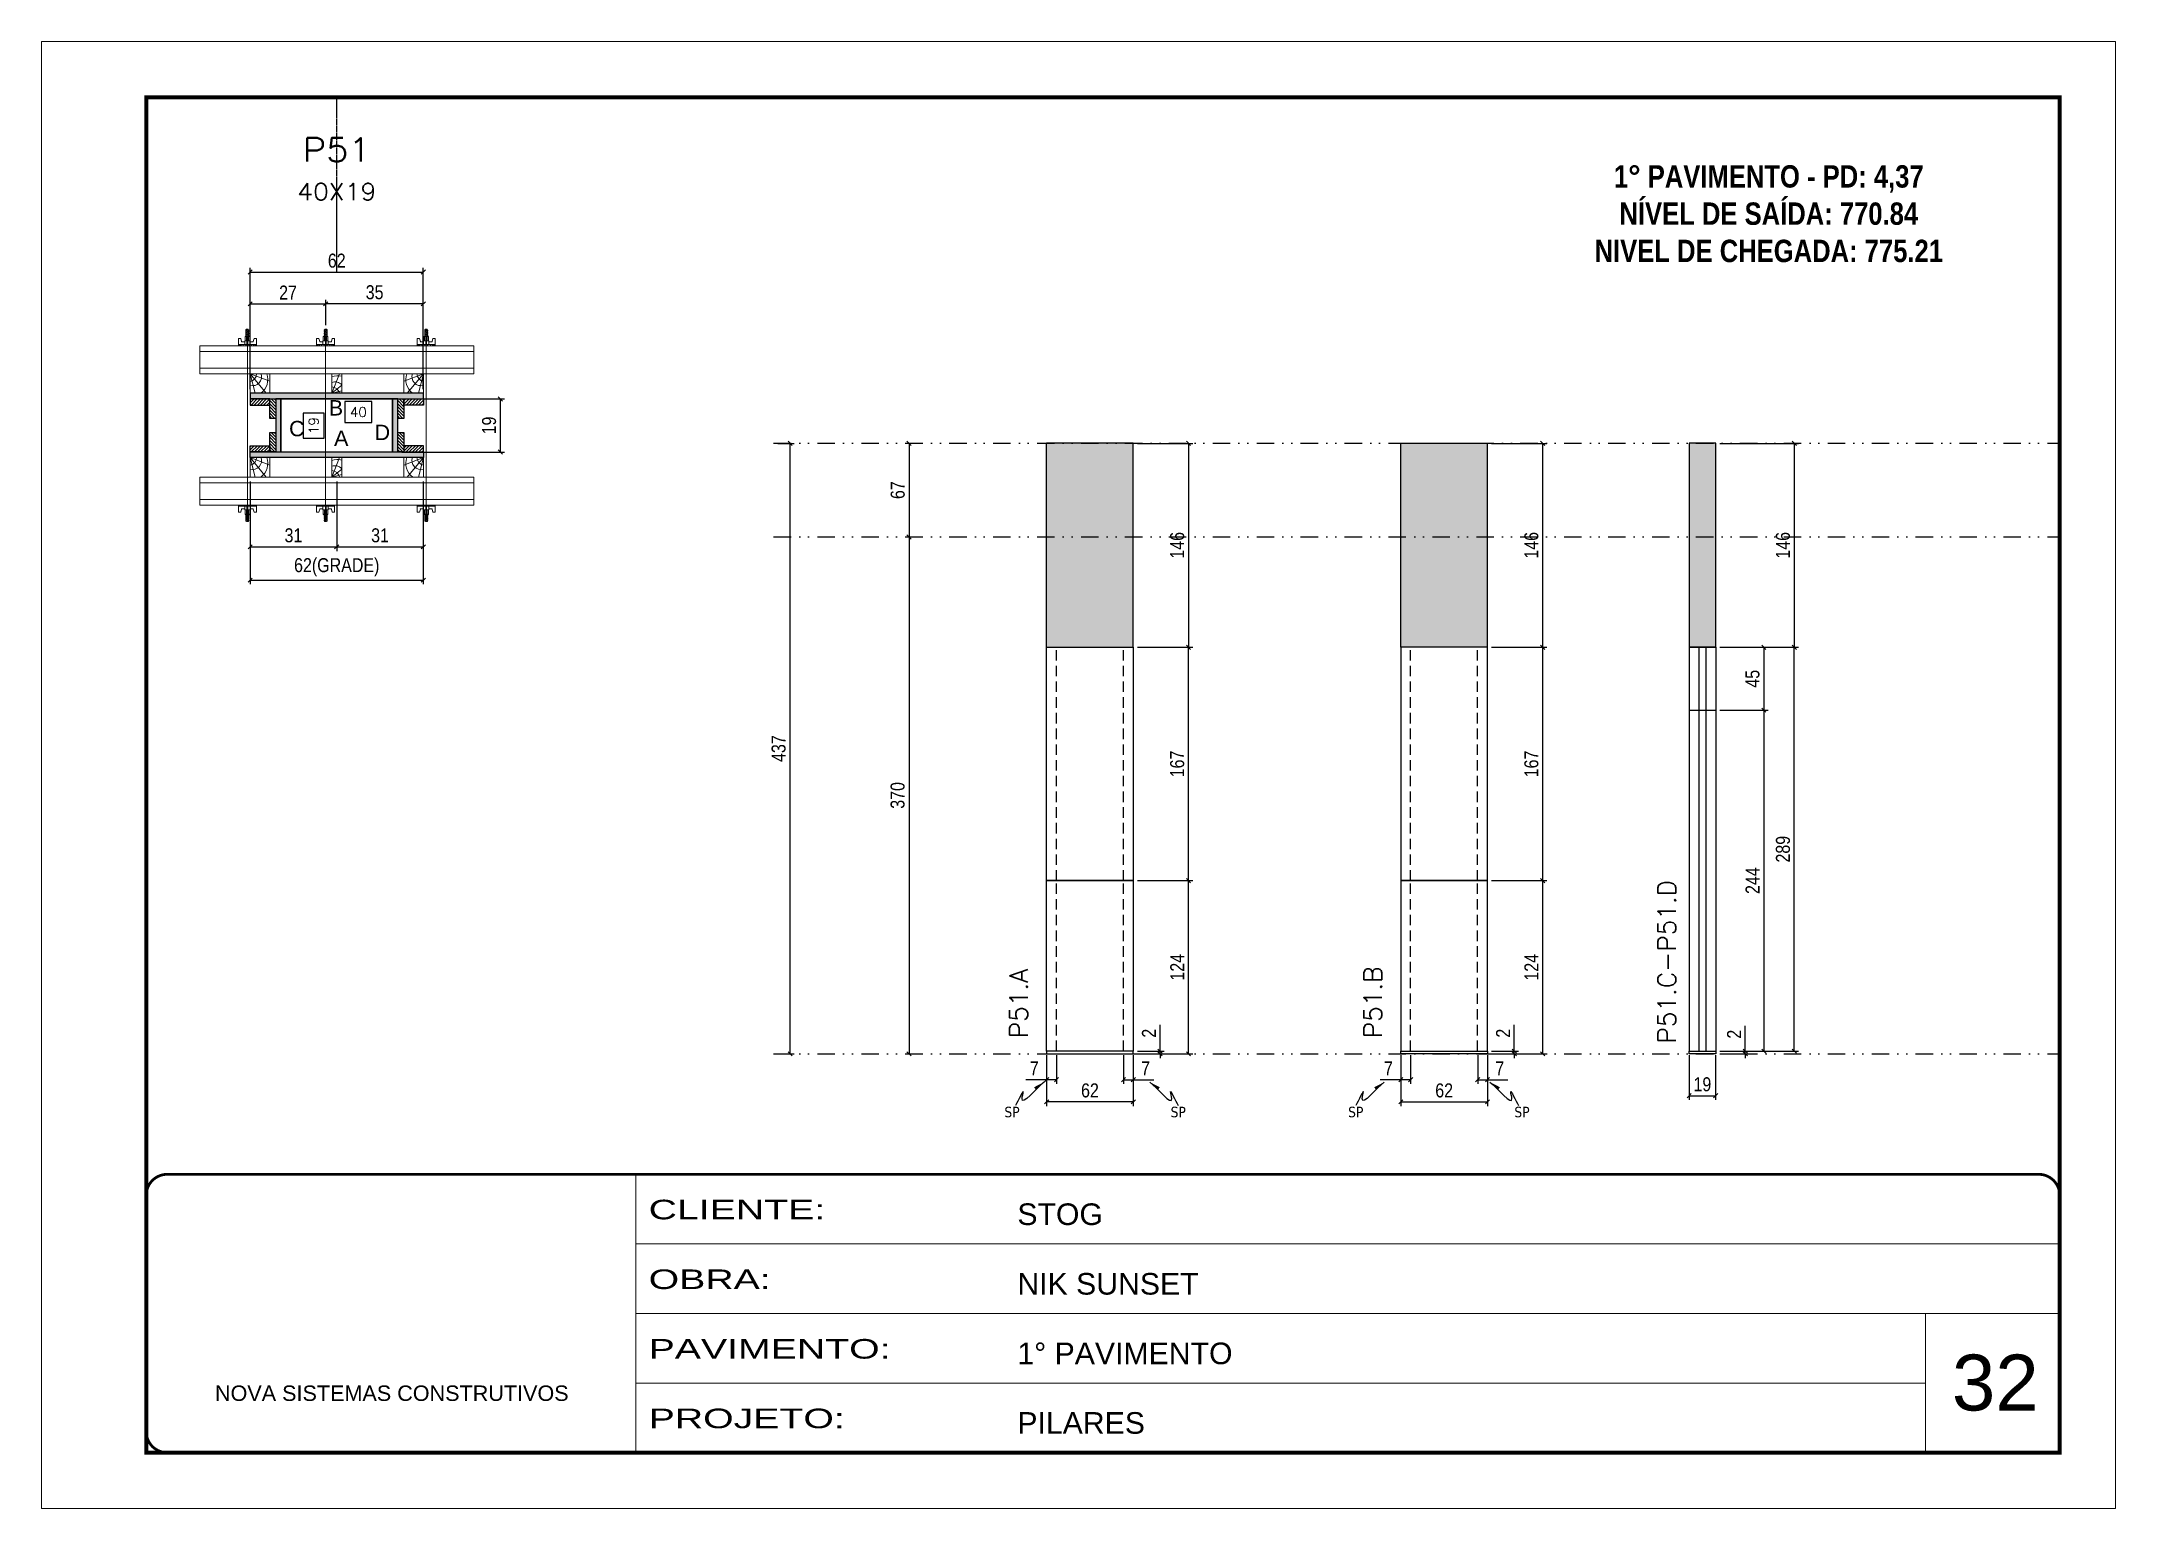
# Model space of a CAD drawing. Header units: millimetres. Extents: x 787 to 8287, y -592 to 17063.
# Drawn here: x 6221 to 7706, y 2854 to 3904 of the extents above; entities that cross this region are included whole.
import ezdxf
from ezdxf.enums import TextEntityAlignment as Align

# ---------------------------------------------------------------- set-up
doc = ezdxf.new("R2010")
doc.units = ezdxf.units.MM
for name, pattern in [('CONTINUO', [0]), ('DASHED', [0.75, 0.5, -0.25]), ('DIVIDE2', [0.625, 0.25, -0.125, 0, -0.125, 0, -0.125]), ('HIDDEN', [0.375, 0.25, -0.125])]:
    doc.linetypes.add(name, pattern=pattern)
for name, color, linetype, lineweight in [('CARIMBO', 255, 'Continuous', 9), ('Folhas', 255, 'Continuous', 9), ('Hachura', 251, 'Continuous', 9), ('Madeira', 126, 'Continuous', 18), ('Perfil Metálico', 224, 'Continuous', 18), ('SARRAFO DE PRESSAO', 251, 'DASHED', 9), ('Texto Seção', 7, 'Continuous', 15)]:
    doc.layers.add(name, color=color, linetype=linetype, lineweight=lineweight)
for name, color, linetype in [('CHAPA', 1, 'Continuous'), ('COTA', 241, 'Continuous'), ('Cota Seção (2x)', 241, 'Continuous'), ('MEIO_PONT', 93, 'Continuous'), ('NOMENCLATURA', 7, 'Continuous'), ('Nível', 160, 'Continuous'), ('Painéis', 200, 'Continuous'), ('SARR_2.2x7', 40, 'Continuous'), ('SARRAFO', 251, 'Continuous'), ('Sarrafo de Pressão', 42, 'HIDDEN'), ('texto', 7, 'Continuous'), ('Texto de Titulo', 7, 'Continuous'), ('Texto Qtd Sarr', 242, 'Continuous'), ('TEXTO_GERAL', 7, 'Continuous')]:
    doc.layers.add(name, color=color, linetype=linetype)
doc.styles.add('ARIAL', font='arial.ttf')
doc.styles.add('COTA TECNICA', font='techl___.ttf', dxfattribs={"height": 10})
doc.styles.add('COTA TECNICA 2X', font='techl___.ttf', dxfattribs={"height": 10})
doc.styles.add('COTA TECNICA-50', font='techl___.ttf', dxfattribs={"height": 10})
doc.styles.add('REGUA-120', font='ROMANS.shx', dxfattribs={"height": 15})
doc.styles.add('ROMANC', font='techb___.ttf', dxfattribs={"height": 2.5})
doc.styles.add('ROMANS', font='romans.shx')
doc.styles.get("Standard").update_dxf_attribs({"font": 'arial.ttf'})
doc.styles.add('Tecnologia', font='')
doc.styles.get('Tecnologia').set_extended_font_data('Forgotten Futurist')
doc.dimstyles.new('COTA PAINEL-50', dxfattribs={"dimtxt": 10, "dimasz": 3, "dimexe": 3, "dimexo": 3, "dimgap": 3, "dimtad": 1, "dimdec": 1, "dimzin": 12, "dimdsep": 46, "dimtxsty": 'COTA TECNICA-50', "dimblk1": 'OBLIQUE', "dimblk2": 'OBLIQUE', "dimsah": 1, "dimcen": 0.9, "dimclrd": 4, "dimclre": 4, "dimclrt": 240, "dimadec": 1, "dimazin": 3, "dimtfac": 1, "dimtdec": 1, "dimtmove": 0, "dimatfit": 3, "dimfxl": 0, "dimtolj": 1, "dimtzin": 12, "dimarcsym": 0})
doc.dimstyles.new('PAINEL', dxfattribs={"dimtxt": 10, "dimasz": 3, "dimexe": 3, "dimexo": 3, "dimgap": 3, "dimtad": 1, "dimdec": 1, "dimzin": 12, "dimdsep": 46, "dimtxsty": 'COTA TECNICA', "dimblk1": 'OBLIQUE', "dimblk2": 'OBLIQUE', "dimsah": 1, "dimcen": 0.9, "dimclrd": 4, "dimclre": 4, "dimclrt": 240, "dimadec": 1, "dimazin": 3, "dimtfac": 1, "dimtdec": 1, "dimtmove": 0, "dimatfit": 3, "dimfxl": 0, "dimtolj": 1, "dimtzin": 12, "dimarcsym": 0})
doc.dimstyles.new('SECAO PILAR', dxfattribs={"dimtxt": 10, "dimasz": 3, "dimexe": 3, "dimexo": 3, "dimgap": 3, "dimtad": 1, "dimdec": 1, "dimlfac": 0.5, "dimzin": 12, "dimdsep": 46, "dimtxsty": 'COTA TECNICA 2X', "dimblk1": 'OBLIQUE', "dimblk2": 'OBLIQUE', "dimsah": 1, "dimcen": 0.9, "dimclrd": 256, "dimclre": 256, "dimclrt": 256, "dimadec": 1, "dimazin": 3, "dimtfac": 1, "dimtdec": 1, "dimtmove": 0, "dimatfit": 3, "dimfxl": 0, "dimtolj": 1, "dimtzin": 12, "dimarcsym": 0})
doc.dimstyles.new('SECÇÃO 2', dxfattribs={"dimtxt": 7, "dimasz": 6, "dimexe": 0.18, "dimexo": 2, "dimgap": -4, "dimtad": 3, "dimdec": 1, "dimlfac": 0.5, "dimzin": 12, "dimdsep": 46, "dimtxsty": 'ROMANS', "dimblk": 'ARCHTICK', "dimcen": 0.09, "dimse1": 1, "dimse2": 1, "dimsd1": 1, "dimsd2": 1, "dimclrd": 180, "dimclre": 5, "dimclrt": 1, "dimadec": 0, "dimazin": 3, "dimtfac": 1, "dimtdec": 1, "dimtofl": 0, "dimtmove": 0, "dimatfit": 3, "dimldrblk": 'ARCHTICK', "dimfxl": 0, "dimtolj": 1, "dimtzin": 0, "dimarcsym": 0})
doc.dimstyles.get("Standard").update_dxf_attribs({"dimtxt": 0.18, "dimasz": 0.18, "dimexe": 0.18, "dimexo": 0.0625, "dimgap": 0.09, "dimtad": 0, "dimtih": 1, "dimtoh": 1, "dimdec": 4, "dimzin": 0, "dimdsep": 46, "dimtxsty": 'Standard', "dimcen": 0.09, "dimadec": 0, "dimazin": 0, "dimtfac": 1, "dimtdec": 4, "dimtofl": 0, "dimtmove": 0, "dimatfit": 3, "dimfxl": 0, "dimtolj": 1, "dimtzin": 0, "dimarcsym": 0})
pattern_1 = [(225, (-3008.5116, -19281.066), (1.12253202, -1.12253202), [])]
pattern_2 = [(225, (-2753.5116, -19281.066), (1.12253202, -1.12253202), [])]

msp = doc.modelspace()

# ---------------------------------------------------------------- texts
at = {"layer": 'CARIMBO', "style": 'ARIAL'}
msp.add_text('32', height=40, dxfattribs=at).set_placement((7588.86, 2924.26))
at = {"layer": 'NOMENCLATURA', "color": 2, "insert": (7457.74, 3842.25), "char_height": 16, "attachment_point": 2, "style": 'ROMANC'}
msp.add_mtext_dynamic_manual_height_columns('\\P1° PAVIMENTO - PD: 4,37\\PNÍVEL DE SAÍDA: 770.84\\PNIVEL DE CHEGADA: 775.21', width=328.3607, gutter_width=1, heights=[0], dxfattribs=at)
at = {"layer": 'texto', "color": 0, "char_height": 7.5, "attachment_point": 5}
for insert in [(6915.89, 3137.85), (7034.91, 3137.85), (7162.01, 3137.85), (7281.03, 3137.85)]:
    msp.add_mtext('{\\fTahoma|b0|i0|c0|p34;\\C4;SP}', dxfattribs=dict(at, insert=insert))
at = {"layer": 'Texto Seção', "char_height": 13, "width": 285.3299, "attachment_point": 7, "rotation": 90, "style": 'REGUA-120'}
for s, insert in [('\\pt52;P51.C-P51.D', (7391.27, 3186.94)), ('P51.A', (6927.19, 3190.78)), ('P51.B', (7180.78, 3190.78))]:
    msp.add_mtext(s, dxfattribs=dict(at, insert=insert))
at = {"layer": 'TEXTO_GERAL', "style": 'ARIAL'}
for s, p in [('B', (6431.82, 3641.92)), ('C', (6403.79, 3627.07)), ('A', (6435.62, 3620.17)), ('D', (6465.07, 3624.32))]:
    msp.add_text(s, height=11, dxfattribs=at).set_placement(p, align=Align.MIDDLE_CENTER)

# ---------------------------------------------------------------- blocks, each defined once
blk = doc.blocks.new('9999999999')
at = {"color": 30, "linetype": 'CONTINUO'}
for p, q in [((98564.6, 34230.2), (98564.6, 34429.4)), ((98564.6, 34379.6), (99584, 34379.6)), ((98564.6, 34329.8), (99488, 34329.8)), ((99584, 34329.8), (99488, 34329.8)), ((99488, 34329.8), (99488, 34230.2)), ((98564.6, 34280), (99488, 34280))]:
    blk.add_line(p, q, dxfattribs=at)
at = {"color": 30, "linetype": 'CONTINUO', "const_width": 2}
blk.add_lwpolyline([(99584, 34230.2), (99584, 34414.4, 0.414214), (99569, 34429.4), (98229, 34429.4, 0.414214), (98214, 34414.4), (98214, 34245.2, 0.414214), (98229, 34230.2), (99584, 34230.2)], format="xyb", dxfattribs=at)
at = {"layer": 'Folhas'}
blk.add_lwpolyline([(98139, 34190.2), (99624, 34190.2), (99624, 35240.2), (98139, 35240.2)], close=True, dxfattribs=at)
at = {"layer": 'Folhas', "color": 30, "const_width": 3}
blk.add_lwpolyline([(98214, 34230.2), (99584, 34230.2), (99584, 35200.2), (98214, 35200.2)], close=True, dxfattribs=at)
at = {"color": 7, "linetype": 'Continuous', "ltscale": 5, "style": 'ARIAL'}
for s, height, p in [('STOG', 15.48, (98837.7, 34393.1)), ('NIK SUNSET', 15.48, (98837.7, 34343.3)), ('1° PAVIMENTO', 15.483, (98837.7, 34293.5)), ('NOVA SISTEMAS CONSTRUTIVOS', 11.059, (98263.2, 34267.2)), ('PILARES', 15.48, (98837.7, 34243.7))]:
    blk.add_text(s, height=height, dxfattribs=at).set_placement(p)
at = {"layer": 'Folhas', "color": 7, "style": 'Tecnologia', "width": 1.5}
for s, p in [('CLIENTE:', (98573.7, 34397.2)), ('OBRA:', (98573.7, 34347.3)), ('PAVIMENTO:', (98573.7, 34297.5)), ('PROJETO:', (98573.7, 34247.7))]:
    blk.add_text(s, height=14, dxfattribs=at).set_placement(p)
blk = doc.blocks.new('*D1456')
at = {"layer": 'Cota Seção (2x)', "color": 180, "lineweight": -2}
for p, q in [((6457.6, 3646.4), (6438.2, 3646.4)), ((6438.2, 3646.4), (6438.2, 3631.4)), ((6457.6, 3631.4), (6457.6, 3646.4)), ((6438.2, 3631.4), (6457.6, 3631.4))]:
    blk.add_line(p, q, dxfattribs=at)
at = {"layer": 'Defpoints', "color": 0}
for p in [(6472.4, 3627.4), (6392.4, 3610.3), (6472.4, 3610.3)]:
    blk.add_point(p, dxfattribs=at)
at = {"layer": 'Cota Seção (2x)', "color": 1, "insert": (6447.9, 3638.9), "char_height": 7, "attachment_point": 5, "style": 'ROMANS'}
blk.add_mtext('\\A1;40', dxfattribs=at)
blk = doc.blocks.new('_ArchTick')
at = {"color": 0, "linetype": 'ByBlock', "const_width": 0.15}
blk.add_lwpolyline([(-0.5, -0.5), (0.5, 0.5)], dxfattribs=at)
blk = doc.blocks.new('_Oblique')
at = {"color": 0, "linetype": 'ByBlock', "lineweight": -2}
blk.add_line((-0.5, -0.5), (0.5, 0.5), dxfattribs=at)
blk = doc.blocks.new('*D1457')
at = {"layer": 'Cota Seção (2x)', "lineweight": -2}
for p, q in [((6370.4, 3655.3), (6370.4, 3742.1)), ((6370.4, 3739.1), (6494.4, 3739.1)), ((6494.4, 3655.3), (6494.4, 3742.1))]:
    blk.add_line(p, q, dxfattribs=at)
at = {"layer": 'Defpoints', "color": 0}
for p in [(6494.4, 3739.1), (6370.4, 3652.3), (6494.4, 3652.3)]:
    blk.add_point(p, dxfattribs=at)
at = {"layer": 'Cota Seção (2x)', "lineweight": -2, "xscale": 3, "yscale": 3, "zscale": 3, "rotation": 180}
blk.add_blockref('_Oblique', (6370.4, 3739.1), dxfattribs=at)
at = {"layer": 'Cota Seção (2x)', "lineweight": -2, "xscale": 3, "yscale": 3, "zscale": 3}
blk.add_blockref('_Oblique', (6494.4, 3739.1), dxfattribs=at)
at = {"layer": 'Cota Seção (2x)', "insert": (6432.4, 3747.2), "char_height": 10, "attachment_point": 5, "style": 'COTA TECNICA 2X'}
blk.add_mtext('\\A1;62', dxfattribs=at)
blk = doc.blocks.new('*D1458')
at = {"layer": 'Cota Seção (2x)', "lineweight": -2}
for p, q in [((6370.4, 3689.3), (6370.4, 3719.3)), ((6370.4, 3716.3), (6424.5, 3716.3)), ((6424.5, 3701.1), (6424.5, 3719.3))]:
    blk.add_line(p, q, dxfattribs=at)
at = {"layer": 'Defpoints', "color": 0}
for p in [(6424.5, 3716.3), (6424.5, 3698.1), (6370.4, 3686.3)]:
    blk.add_point(p, dxfattribs=at)
at = {"layer": 'Cota Seção (2x)', "lineweight": -2, "xscale": 3, "yscale": 3, "zscale": 3, "rotation": 180}
blk.add_blockref('_Oblique', (6370.4, 3716.3), dxfattribs=at)
at = {"layer": 'Cota Seção (2x)', "lineweight": -2, "xscale": 3, "yscale": 3, "zscale": 3}
blk.add_blockref('_Oblique', (6424.5, 3716.3), dxfattribs=at)
at = {"layer": 'Cota Seção (2x)', "insert": (6397.5, 3724.4), "char_height": 10, "attachment_point": 5, "style": 'COTA TECNICA 2X'}
blk.add_mtext('\\A1;27', dxfattribs=at)
blk = doc.blocks.new('*D1459')
at = {"layer": 'Cota Seção (2x)', "lineweight": -2}
for p, q in [((6424.5, 3701.1), (6424.5, 3719.3)), ((6494.4, 3716.3), (6424.5, 3716.3)), ((6494.4, 3689.3), (6494.4, 3719.3))]:
    blk.add_line(p, q, dxfattribs=at)
at = {"layer": 'Defpoints', "color": 0}
for p in [(6424.5, 3716.3), (6424.5, 3698.1), (6494.4, 3686.3)]:
    blk.add_point(p, dxfattribs=at)
at = {"layer": 'Cota Seção (2x)', "lineweight": -2, "xscale": 3, "yscale": 3, "zscale": 3, "rotation": 180}
blk.add_blockref('_Oblique', (6424.5, 3716.3), dxfattribs=at)
at = {"layer": 'Cota Seção (2x)', "lineweight": -2, "xscale": 3, "yscale": 3, "zscale": 3}
blk.add_blockref('_Oblique', (6494.4, 3716.3), dxfattribs=at)
at = {"layer": 'Cota Seção (2x)', "insert": (6459.5, 3724.6), "char_height": 10, "attachment_point": 5, "style": 'COTA TECNICA 2X'}
blk.add_mtext('\\A1;35', dxfattribs=at)
blk = doc.blocks.new('*D1460')
at = {"layer": 'Cota Seção (2x)', "color": 180, "lineweight": -2}
for p, q in [((6423.4, 3638.2), (6408.4, 3638.2)), ((6408.4, 3638.2), (6408.4, 3620.2)), ((6423.4, 3620.2), (6423.4, 3638.2)), ((6408.4, 3620.2), (6423.4, 3620.2))]:
    blk.add_line(p, q, dxfattribs=at)
at = {"layer": 'Defpoints', "color": 0}
for p in [(6392.4, 3648.3), (6427.4, 3648.3), (6392.4, 3610.3)]:
    blk.add_point(p, dxfattribs=at)
at = {"layer": 'Cota Seção (2x)', "color": 1, "insert": (6415.9, 3629.2), "char_height": 7, "attachment_point": 5, "rotation": 90, "style": 'ROMANS'}
blk.add_mtext('\\A1;19', dxfattribs=at)
blk = doc.blocks.new('titulo1')
at = {"layer": 'Defpoints', "color": 252, "linetype": 'HIDDEN', "ltscale": 2}
blk.add_line((0, 0), (0, 125), dxfattribs=at)
at = {"layer": 'Defpoints', "style": 'ROMANS', "oblique": 15}
blk.add_attdef('FOLHA', text='', height=10, dxfattribs=at).set_placement((0, 15.6), align=Align.MIDDLE_CENTER)
at = {"layer": 'Texto Qtd Sarr', "color": 3, "style": 'ROMANS', "oblique": 15}
for tag, height, p in [('TITULO', 17, (0, 71.4)), ('SEÇÃO', 12, (0, 41.5))]:
    blk.add_attdef(tag, text='', height=height, dxfattribs=at).set_placement(p, align=Align.MIDDLE_CENTER)
blk = doc.blocks.new('PONTALETE')
at = {"layer": 'Madeira'}
for q in [(2.71, 7), (7, 5.76), (7, 1.74)]:
    blk.add_line((0, 0), q, dxfattribs=at)
blk.add_lwpolyline([(0, 0), (7, 0), (7, 7), (0, 7)], close=True, dxfattribs=at)
for centre, radius, start, end in [((2.04, 0.06), 6.23, 37.28179, 109.09128), ((1.09, 0.9), 3.19, 343.60304, 109.98471), ((-0.21, -0.78), 3.09, 14.63219, 86.0383)]:
    blk.add_arc(centre, radius, start, end, dxfattribs=at)
blk = doc.blocks.new('*D1461')
at = {"layer": 'Cota Seção (2x)', "lineweight": -2}
for p, q in [((6370.4, 3589.3), (6370.4, 3515.6)), ((6494.4, 3589.3), (6494.4, 3515.6)), ((6370.4, 3518.6), (6494.4, 3518.6))]:
    blk.add_line(p, q, dxfattribs=at)
at = {"layer": 'Defpoints', "color": 0}
for p in [(6370.4, 3592.3), (6494.4, 3592.3), (6494.4, 3518.6)]:
    blk.add_point(p, dxfattribs=at)
at = {"layer": 'Cota Seção (2x)', "lineweight": -2, "xscale": 3, "yscale": 3, "zscale": 3, "rotation": 180}
blk.add_blockref('_Oblique', (6370.4, 3518.6), dxfattribs=at)
at = {"layer": 'Cota Seção (2x)', "lineweight": -2, "xscale": 3, "yscale": 3, "zscale": 3}
blk.add_blockref('_Oblique', (6494.4, 3518.6), dxfattribs=at)
at = {"layer": 'Cota Seção (2x)', "insert": (6432.4, 3527.8), "char_height": 10, "attachment_point": 5, "style": 'COTA TECNICA 2X'}
blk.add_mtext('\\A1;62(GRADE)', dxfattribs=at)
blk = doc.blocks.new('*D1462')
at = {"layer": 'Cota Seção (2x)', "lineweight": -2}
for p, q in [((6432.4, 3589.3), (6432.4, 3539.4)), ((6494.4, 3589.3), (6494.4, 3539.4)), ((6432.4, 3542.4), (6494.4, 3542.4))]:
    blk.add_line(p, q, dxfattribs=at)
at = {"layer": 'Defpoints', "color": 0}
for p in [(6432.4, 3592.3), (6494.4, 3592.3), (6494.4, 3542.4)]:
    blk.add_point(p, dxfattribs=at)
at = {"layer": 'Cota Seção (2x)', "lineweight": -2, "xscale": 3, "yscale": 3, "zscale": 3, "rotation": 180}
blk.add_blockref('_Oblique', (6432.4, 3542.4), dxfattribs=at)
at = {"layer": 'Cota Seção (2x)', "lineweight": -2, "xscale": 3, "yscale": 3, "zscale": 3}
blk.add_blockref('_Oblique', (6494.4, 3542.4), dxfattribs=at)
at = {"layer": 'Cota Seção (2x)', "insert": (6463.4, 3550.6), "char_height": 10, "attachment_point": 5, "style": 'COTA TECNICA 2X'}
blk.add_mtext('\\A1;31', dxfattribs=at)
blk = doc.blocks.new('MEIO PONTALETE')
at = {"layer": 'Madeira'}
for q in [(2.71, 7), (3.5, 2.88), (3.5, 0.87)]:
    blk.add_line((0, 0), q, dxfattribs=at)
blk.add_lwpolyline([(0, 0), (3.5, 0), (3.5, 7), (0, 7)], close=True, dxfattribs=at)
for centre, radius, start, end in [((2.04, 0.06), 6.23, 76.44987, 109.09128), ((1.09, 0.9), 3.19, 40.90626, 109.98471), ((-0.21, -0.78), 3.09, 14.63219, 86.0383)]:
    blk.add_arc(centre, radius, start, end, dxfattribs=at)
blk = doc.blocks.new('C')
at = {"layer": 'Hachura', "color": 0}
for p, q in [((0, 3.22), (0, -3.22)), ((0.45, 3.22), (0, 3.22)), ((0.46, 3.16), (0, 3.16)), ((0.46, 3.05), (0, 3.05)), ((0.46, 2.88), (0, 2.88)), ((0, 2.75), (0, -1.16)), ((0.46, 2.65), (0, 2.65)), ((0.46, 2.23), (0, 2.23)), ((0.46, 1.51), (0, 1.51)), ((0.39, 0.49), (0.17, 0.49)), ((0.45, -3.23), (0.45, 3.22)), ((0.45, 3.22), (2.58, 3.22)), ((1.74, 0.97), (0.45, 0.97)), ((1.45, 0.1), (0.45, 0.1)), ((1.35, 1.94), (1.35, 0.96)), ((2.58, 2.39), (1.47, 2.09)), ((1.74, -0.97), (1.74, 0.97)), ((1.74, 0.97), (1.74, 0.84)), ((1.74, 0.97), (1.74, 0.84)), ((1.74, 0.84), (3.35, 0.84)), ((3.35, 0.45), (1.74, 0.45)), ((2.58, 3.22), (2.58, 2.39)), ((3.32, 0.84), (3.32, -0.84)), ((3.35, 0.84), (3.35, -0.84)), ((3.68, 0.45), (3.35, 0.45)), ((3.84, -0.52), (3.35, 0.45)), ((3.35, 0.06), (3.67, -0.57)), ((3.68, 0.45), (4.16, -0.52)), ((3.72, 0.5), (4.25, -0.57)), ((4.37, -0.55), (3.83, 0.53)), ((4.15, 0.45), (3.93, 0.45)), ((4.42, -0.52), (3.93, 0.45)), ((4.15, 0.45), (4.26, 0.45)), ((4.26, 0.45), (4.74, -0.52)), ((4.3, 0.5), (4.83, -0.57)), ((4.95, -0.55), (4.41, 0.53)), ((4.51, 0.45), (4.84, 0.45)), ((5, -0.52), (4.51, 0.45)), ((4.84, 0.45), (5.32, -0.52)), ((4.88, 0.5), (5.41, -0.57)), ((5.53, -0.55), (4.99, 0.53)), ((5.58, -0.52), (5.09, 0.45)), ((5.42, 0.45), (5.09, 0.45)), ((5.58, -0.52), (5.09, 0.45)), ((5.42, 0.45), (5.74, -0.19)), ((5.46, 0.5), (5.74, -0.07)), ((5.74, 0.19), (5.57, 0.53)), ((5.74, 0.32), (5.68, 0.45)), ((5.68, 0.45), (5.74, 0.45)), ((5.74, 0.45), (5.9, 0.29)), ((5.74, 0.45), (5.74, -0.52)), ((5.9, -0.36), (5.9, 0.29)), ((0.45, 0), (0, 0)), ((0.46, -1.52), (0, -1.52)), ((0.46, -2.23), (0, -2.23)), ((0.46, -2.65), (0, -2.65)), ((0.46, -2.88), (0, -2.88)), ((0.46, -3.05), (0, -3.05)), ((0.46, -3.16), (0, -3.16)), ((0, -3.22), (2.57, -3.22)), ((0.08, -0.48), (0.29, -0.48)), ((0.29, -0.48), (0.4, -0.48)), ((0.45, 0), (0.45, -0.97)), ((0.45, -0.16), (1.45, -0.16)), ((0.45, -0.65), (0.45, -0.32)), ((0.45, -3.23), (0.45, -0.65)), ((0.45, -0.97), (1.74, -0.97)), ((1.35, -1.94), (1.35, -0.97)), ((2.58, -2.39), (1.47, -2.1)), ((3.35, -0.32), (1.74, -0.32)), ((3.35, -0.84), (1.74, -0.84)), ((2.58, -3.23), (2.58, -2.39)), ((3.35, -0.07), (3.58, -0.52)), ((3.35, -0.52), (3.58, -0.52)), ((3.84, -0.52), (4.16, -0.52)), ((4.42, -0.52), (4.74, -0.52)), ((4.63, -0.52), (4.74, -0.52)), ((5, -0.52), (5.32, -0.52)), ((5.58, -0.52), (5.74, -0.52)), ((5.74, -0.52), (5.9, -0.36)), ((5.74, -0.52), (5.74, -0.52))]:
    blk.add_line(p, q, dxfattribs=at)
for centre, radius, start, end in [((1.52, 1.94), 0.161, 104.74356, 180), ((1.44, -0.03), 0.129, 272.69497, 87.30503), ((3.81, 0.39), 0.143, 25.56881, 154.43119), ((4.39, 0.39), 0.143, 25.56881, 154.43119), ((4.97, 0.39), 0.143, 25.56881, 154.43119), ((5.55, 0.39), 0.143, 25.56881, 154.43119), ((0.17, -0.37), 0.174, 221.74404, 317.85924), ((1.52, -1.94), 0.161, 180, 255.25644), ((3.71, -0.4), 0.174, 222.14076, 318.25596), ((4.29, -0.4), 0.174, 222.14076, 318.25596), ((4.87, -0.4), 0.174, 222.14076, 318.25596), ((5.45, -0.4), 0.174, 222.14076, 318.25596), ((5.61, -0.4), 0.174, 317.85924, 318.25596)]:
    blk.add_arc(centre, radius, start, end, dxfattribs=at)
blk = doc.blocks.new('*D1463')
at = {"layer": 'Cota Seção (2x)', "lineweight": -2}
for p, q in [((6370.4, 3589.3), (6370.4, 3539.4)), ((6432.4, 3589.3), (6432.4, 3539.4)), ((6370.4, 3542.4), (6432.4, 3542.4))]:
    blk.add_line(p, q, dxfattribs=at)
at = {"layer": 'Defpoints', "color": 0}
for p in [(6370.4, 3592.3), (6432.4, 3592.3), (6432.4, 3542.4)]:
    blk.add_point(p, dxfattribs=at)
at = {"layer": 'Cota Seção (2x)', "lineweight": -2, "xscale": 3, "yscale": 3, "zscale": 3, "rotation": 180}
blk.add_blockref('_Oblique', (6370.4, 3542.4), dxfattribs=at)
at = {"layer": 'Cota Seção (2x)', "lineweight": -2, "xscale": 3, "yscale": 3, "zscale": 3}
blk.add_blockref('_Oblique', (6432.4, 3542.4), dxfattribs=at)
at = {"layer": 'Cota Seção (2x)', "insert": (6401.4, 3550.6), "char_height": 10, "attachment_point": 5, "style": 'COTA TECNICA 2X'}
blk.add_mtext('\\A1;31', dxfattribs=at)
blk = doc.blocks.new('*D1464')
at = {"layer": 'Cota Seção (2x)', "lineweight": -2}
for p, q in [((6479, 3648.3), (6552.6, 3648.3)), ((6549.6, 3610.3), (6549.6, 3648.3)), ((6479, 3610.3), (6552.6, 3610.3))]:
    blk.add_line(p, q, dxfattribs=at)
at = {"layer": 'Defpoints', "color": 0}
for p in [(6476, 3648.3), (6549.6, 3648.3), (6476, 3610.3)]:
    blk.add_point(p, dxfattribs=at)
at = {"layer": 'Cota Seção (2x)', "lineweight": -2, "xscale": 3, "yscale": 3, "zscale": 3}
for p, rotation in [((6549.6, 3648.3), 90), ((6549.6, 3610.3), 270)]:
    blk.add_blockref('_Oblique', p, dxfattribs=dict(at, rotation=rotation))
at = {"layer": 'Cota Seção (2x)', "insert": (6541.5, 3629.3), "char_height": 10, "attachment_point": 5, "rotation": 90, "style": 'COTA TECNICA 2X'}
blk.add_mtext('\\A1;19', dxfattribs=at)
blk = doc.blocks.new('*D1475')
at = {"layer": 'COTA', "color": 4, "lineweight": -2}
for p, q in [((6748.2, 3616.5), (6760, 3616.5)), ((6757, 3179.5), (6757, 3616.5)), ((6748.2, 3179.5), (6760, 3179.5))]:
    blk.add_line(p, q, dxfattribs=at)
at = {"layer": 'Defpoints', "color": 0}
for p in [(6745.2, 3616.5), (6757, 3616.5), (6745.2, 3179.5)]:
    blk.add_point(p, dxfattribs=at)
at = {"layer": 'COTA', "color": 4, "lineweight": -2, "xscale": 3, "yscale": 3, "zscale": 3}
for p, rotation in [((6757, 3616.5), 90), ((6757, 3179.5), 270)]:
    blk.add_blockref('_Oblique', p, dxfattribs=dict(at, rotation=rotation))
at = {"layer": 'COTA', "color": 240, "insert": (6748.8, 3398), "char_height": 10, "attachment_point": 5, "rotation": 90, "style": 'COTA TECNICA-50'}
blk.add_mtext('\\A1;437', dxfattribs=at)
blk = doc.blocks.new('*D1423')
at = {"layer": 'COTA', "color": 4, "lineweight": -2}
for p, q in [((6940.7, 3178.5), (6940.7, 3142.2)), ((7002.7, 3178.5), (7002.7, 3142.2)), ((7002.7, 3145.2), (6940.7, 3145.2))]:
    blk.add_line(p, q, dxfattribs=at)
at = {"layer": 'Defpoints', "color": 0}
for p in [(6940.7, 3181.5), (7002.7, 3181.5), (6940.7, 3145.2)]:
    blk.add_point(p, dxfattribs=at)
at = {"layer": 'COTA', "color": 4, "lineweight": -2, "xscale": 3, "yscale": 3, "zscale": 3, "rotation": 180}
blk.add_blockref('_Oblique', (6940.7, 3145.2), dxfattribs=at)
at = {"layer": 'COTA', "color": 4, "lineweight": -2, "xscale": 3, "yscale": 3, "zscale": 3}
blk.add_blockref('_Oblique', (7002.7, 3145.2), dxfattribs=at)
at = {"layer": 'COTA', "color": 240, "insert": (6971.7, 3153.3), "char_height": 10, "attachment_point": 5, "style": 'COTA TECNICA'}
blk.add_mtext('\\A1;62', dxfattribs=at)
blk = doc.blocks.new('*D1424')
at = {"layer": 'COTA', "color": 4, "lineweight": -2}
for p, q in [((6995.7, 3178.5), (6995.7, 3158)), ((7002.7, 3176.5), (7002.7, 3158)), ((6995.7, 3161), (7002.7, 3161)), ((7002.7, 3161), (7017.4, 3161))]:
    blk.add_line(p, q, dxfattribs=at)
at = {"layer": 'Defpoints', "color": 0}
for p in [(6995.7, 3181.5), (7002.7, 3179.5), (7002.7, 3161)]:
    blk.add_point(p, dxfattribs=at)
at = {"layer": 'COTA', "color": 4, "lineweight": -2, "xscale": 3, "yscale": 3, "zscale": 3, "rotation": 180}
blk.add_blockref('_Oblique', (6995.7, 3161), dxfattribs=at)
at = {"layer": 'COTA', "color": 4, "lineweight": -2, "xscale": 3, "yscale": 3, "zscale": 3}
blk.add_blockref('_Oblique', (7002.7, 3161), dxfattribs=at)
at = {"layer": 'COTA', "color": 240, "insert": (7011.5, 3169.1), "char_height": 10, "attachment_point": 5, "style": 'COTA TECNICA-50'}
blk.add_mtext('\\A1;7', dxfattribs=at)
blk = doc.blocks.new('*D1425')
at = {"layer": 'COTA', "color": 4, "lineweight": -2}
for p, q in [((6947.7, 3178.5), (6947.7, 3158)), ((6940.7, 3176.5), (6940.7, 3158)), ((6940.7, 3161), (6925.9, 3161)), ((6947.7, 3161), (6940.7, 3161))]:
    blk.add_line(p, q, dxfattribs=at)
at = {"layer": 'Defpoints', "color": 0}
for p in [(6940.7, 3179.5), (6947.7, 3181.5), (6940.7, 3161)]:
    blk.add_point(p, dxfattribs=at)
at = {"layer": 'COTA', "color": 4, "lineweight": -2, "xscale": 3, "yscale": 3, "zscale": 3, "rotation": 180}
blk.add_blockref('_Oblique', (6940.7, 3161), dxfattribs=at)
at = {"layer": 'COTA', "color": 4, "lineweight": -2, "xscale": 3, "yscale": 3, "zscale": 3}
blk.add_blockref('_Oblique', (6947.7, 3161), dxfattribs=at)
at = {"layer": 'COTA', "color": 240, "insert": (6931.8, 3169.1), "char_height": 10, "attachment_point": 5, "style": 'COTA TECNICA-50'}
blk.add_mtext('\\A1;7', dxfattribs=at)
blk = doc.blocks.new('*D1426')
at = {"layer": 'COTA', "color": 4, "linetype": 'ByBlock', "lineweight": -2}
for p, q in [((7005.7, 3303.5), (7045.3, 3303.5)), ((7042.3, 3179.5), (7042.3, 3303.5)), ((7005.7, 3179.5), (7045.3, 3179.5))]:
    blk.add_line(p, q, dxfattribs=at)
at = {"layer": 'Defpoints', "color": 0, "linetype": 'ByBlock'}
for p in [(7002.7, 3303.5), (7042.3, 3303.5), (7002.7, 3179.5)]:
    blk.add_point(p, dxfattribs=at)
at = {"layer": 'COTA', "color": 4, "linetype": 'ByBlock', "lineweight": -2, "xscale": 3, "yscale": 3, "zscale": 3}
for p, rotation in [((7042.3, 3303.5), 90), ((7042.3, 3179.5), 270)]:
    blk.add_blockref('_Oblique', p, dxfattribs=dict(at, rotation=rotation))
at = {"layer": 'COTA', "color": 240, "linetype": 'ByBlock', "insert": (7034.2, 3241.5), "char_height": 10, "attachment_point": 5, "rotation": 90, "style": 'COTA TECNICA'}
blk.add_mtext('\\A1;124', dxfattribs=at)
blk = doc.blocks.new('*D1427')
at = {"layer": 'COTA', "color": 4, "lineweight": -2}
for p, q in [((7021.9, 3181.5), (7021.9, 3200.3)), ((7005.7, 3181.5), (7024.9, 3181.5)), ((7005.7, 3179.5), (7024.9, 3179.5)), ((7021.9, 3179.5), (7021.9, 3181.5)), ((7021.9, 3179.5), (7021.9, 3176.5))]:
    blk.add_line(p, q, dxfattribs=at)
at = {"layer": 'Defpoints', "color": 0}
for p in [(7002.7, 3181.5), (7002.7, 3179.5), (7021.9, 3179.5)]:
    blk.add_point(p, dxfattribs=at)
at = {"layer": 'COTA', "color": 4, "lineweight": -2, "xscale": 3, "yscale": 3, "zscale": 3}
for p, rotation in [((7021.9, 3181.5), 270), ((7021.9, 3179.5), 90)]:
    blk.add_blockref('_Oblique', p, dxfattribs=dict(at, rotation=rotation))
at = {"layer": 'COTA', "color": 240, "insert": (7013.9, 3194.3), "char_height": 10, "attachment_point": 5, "rotation": 90, "style": 'COTA TECNICA-50'}
blk.add_mtext('\\A1;2', dxfattribs=at)
blk = doc.blocks.new('*D1428')
at = {"layer": 'COTA', "color": 4, "linetype": 'ByBlock', "lineweight": -2}
for p, q in [((7005.7, 3303.5), (7045.3, 3303.5)), ((7042.3, 3179.5), (7042.3, 3303.5)), ((7005.7, 3179.5), (7045.3, 3179.5))]:
    blk.add_line(p, q, dxfattribs=at)
at = {"layer": 'Defpoints', "color": 0, "linetype": 'ByBlock'}
for p in [(7002.7, 3303.5), (7042.3, 3303.5), (7002.7, 3179.5)]:
    blk.add_point(p, dxfattribs=at)
at = {"layer": 'COTA', "color": 4, "linetype": 'ByBlock', "lineweight": -2, "xscale": 3, "yscale": 3, "zscale": 3}
for p, rotation in [((7042.3, 3303.5), 90), ((7042.3, 3179.5), 270)]:
    blk.add_blockref('_Oblique', p, dxfattribs=dict(at, rotation=rotation))
at = {"layer": 'COTA', "color": 240, "linetype": 'ByBlock', "insert": (7034.2, 3241.5), "char_height": 10, "attachment_point": 5, "rotation": 90, "style": 'COTA TECNICA'}
blk.add_mtext('\\A1;124', dxfattribs=at)
blk = doc.blocks.new('*D1429')
at = {"layer": 'COTA', "color": 4, "lineweight": -2}
for p, q in [((7005.7, 3470.5), (7045.3, 3470.5)), ((7042.3, 3303.5), (7042.3, 3470.5)), ((7005.7, 3303.5), (7045.3, 3303.5))]:
    blk.add_line(p, q, dxfattribs=at)
at = {"layer": 'Defpoints', "color": 0}
for p in [(7002.7, 3470.5), (7042.3, 3470.5), (7002.7, 3303.5)]:
    blk.add_point(p, dxfattribs=at)
at = {"layer": 'COTA', "color": 4, "lineweight": -2, "xscale": 3, "yscale": 3, "zscale": 3}
for p, rotation in [((7042.3, 3470.5), 90), ((7042.3, 3303.5), 270)]:
    blk.add_blockref('_Oblique', p, dxfattribs=dict(at, rotation=rotation))
at = {"layer": 'COTA', "color": 240, "insert": (7034.2, 3387), "char_height": 10, "attachment_point": 5, "rotation": 90, "style": 'COTA TECNICA-50'}
blk.add_mtext('\\A1;167', dxfattribs=at)
blk = doc.blocks.new('*D1430')
at = {"layer": 'COTA', "color": 4, "lineweight": -2}
for p, q in [((7005.7, 3616.5), (7045.3, 3616.5)), ((7042.3, 3616.5), (7042.3, 3470.5)), ((7005.7, 3470.5), (7045.3, 3470.5))]:
    blk.add_line(p, q, dxfattribs=at)
at = {"layer": 'Defpoints', "color": 0}
for p in [(7002.7, 3616.5), (7002.7, 3470.5), (7042.3, 3470.5)]:
    blk.add_point(p, dxfattribs=at)
at = {"layer": 'COTA', "color": 4, "lineweight": -2, "xscale": 3, "yscale": 3, "zscale": 3}
for p, rotation in [((7042.3, 3616.5), 90), ((7042.3, 3470.5), 270)]:
    blk.add_blockref('_Oblique', p, dxfattribs=dict(at, rotation=rotation))
at = {"layer": 'COTA', "color": 240, "insert": (7034.2, 3543.5), "char_height": 10, "attachment_point": 5, "rotation": 90, "style": 'COTA TECNICA-50'}
blk.add_mtext('\\A1;146', dxfattribs=at)
blk = doc.blocks.new('*D1431')
at = {"layer": 'COTA', "color": 4, "lineweight": -2}
for p, q in [((7194.3, 3178.5), (7194.3, 3142.2)), ((7256.3, 3178.5), (7256.3, 3142.2)), ((7194.3, 3145.2), (7256.3, 3145.2))]:
    blk.add_line(p, q, dxfattribs=at)
at = {"layer": 'Defpoints', "color": 0}
for p in [(7194.3, 3181.5), (7256.3, 3181.5), (7256.3, 3145.2)]:
    blk.add_point(p, dxfattribs=at)
at = {"layer": 'COTA', "color": 4, "lineweight": -2, "xscale": 3, "yscale": 3, "zscale": 3, "rotation": 180}
blk.add_blockref('_Oblique', (7194.3, 3145.2), dxfattribs=at)
at = {"layer": 'COTA', "color": 4, "lineweight": -2, "xscale": 3, "yscale": 3, "zscale": 3}
blk.add_blockref('_Oblique', (7256.3, 3145.2), dxfattribs=at)
at = {"layer": 'COTA', "color": 240, "insert": (7225.3, 3153.3), "char_height": 10, "attachment_point": 5, "style": 'COTA TECNICA'}
blk.add_mtext('\\A1;62', dxfattribs=at)
blk = doc.blocks.new('*D1432')
at = {"layer": 'COTA', "color": 4, "lineweight": -2}
for p, q in [((7201.3, 3178.5), (7201.3, 3158)), ((7194.3, 3176.5), (7194.3, 3158)), ((7194.3, 3161), (7179.5, 3161)), ((7201.3, 3161), (7194.3, 3161))]:
    blk.add_line(p, q, dxfattribs=at)
at = {"layer": 'Defpoints', "color": 0}
for p in [(7194.3, 3179.5), (7201.3, 3181.5), (7194.3, 3161)]:
    blk.add_point(p, dxfattribs=at)
at = {"layer": 'COTA', "color": 4, "lineweight": -2, "xscale": 3, "yscale": 3, "zscale": 3, "rotation": 180}
blk.add_blockref('_Oblique', (7194.3, 3161), dxfattribs=at)
at = {"layer": 'COTA', "color": 4, "lineweight": -2, "xscale": 3, "yscale": 3, "zscale": 3}
blk.add_blockref('_Oblique', (7201.3, 3161), dxfattribs=at)
at = {"layer": 'COTA', "color": 240, "insert": (7185.4, 3169.1), "char_height": 10, "attachment_point": 5, "style": 'COTA TECNICA-50'}
blk.add_mtext('\\A1;7', dxfattribs=at)
blk = doc.blocks.new('*D1433')
at = {"layer": 'COTA', "color": 4, "lineweight": -2}
for p, q in [((7249.3, 3178.5), (7249.3, 3158)), ((7256.3, 3176.5), (7256.3, 3158)), ((7249.3, 3161), (7256.3, 3161)), ((7256.3, 3161), (7271, 3161))]:
    blk.add_line(p, q, dxfattribs=at)
at = {"layer": 'Defpoints', "color": 0}
for p in [(7249.3, 3181.5), (7256.3, 3179.5), (7256.3, 3161)]:
    blk.add_point(p, dxfattribs=at)
at = {"layer": 'COTA', "color": 4, "lineweight": -2, "xscale": 3, "yscale": 3, "zscale": 3, "rotation": 180}
blk.add_blockref('_Oblique', (7249.3, 3161), dxfattribs=at)
at = {"layer": 'COTA', "color": 4, "lineweight": -2, "xscale": 3, "yscale": 3, "zscale": 3}
blk.add_blockref('_Oblique', (7256.3, 3161), dxfattribs=at)
at = {"layer": 'COTA', "color": 240, "insert": (7265.1, 3169.1), "char_height": 10, "attachment_point": 5, "style": 'COTA TECNICA-50'}
blk.add_mtext('\\A1;7', dxfattribs=at)
blk = doc.blocks.new('*D1434')
at = {"layer": 'COTA', "color": 4, "linetype": 'ByBlock', "lineweight": -2}
for p, q in [((7259.3, 3303.5), (7298.9, 3303.5)), ((7295.9, 3179.5), (7295.9, 3303.5)), ((7259.3, 3179.5), (7298.9, 3179.5))]:
    blk.add_line(p, q, dxfattribs=at)
at = {"layer": 'Defpoints', "color": 0, "linetype": 'ByBlock'}
for p in [(7256.3, 3303.5), (7295.9, 3303.5), (7256.3, 3179.5)]:
    blk.add_point(p, dxfattribs=at)
at = {"layer": 'COTA', "color": 4, "linetype": 'ByBlock', "lineweight": -2, "xscale": 3, "yscale": 3, "zscale": 3}
for p, rotation in [((7295.9, 3303.5), 90), ((7295.9, 3179.5), 270)]:
    blk.add_blockref('_Oblique', p, dxfattribs=dict(at, rotation=rotation))
at = {"layer": 'COTA', "color": 240, "linetype": 'ByBlock', "insert": (7287.8, 3241.5), "char_height": 10, "attachment_point": 5, "rotation": 90, "style": 'COTA TECNICA'}
blk.add_mtext('\\A1;124', dxfattribs=at)
blk = doc.blocks.new('*D1435')
at = {"layer": 'COTA', "color": 4, "lineweight": -2}
for p, q in [((7275.5, 3181.5), (7275.5, 3200.3)), ((7259.3, 3181.5), (7278.5, 3181.5)), ((7259.3, 3179.5), (7278.5, 3179.5)), ((7275.5, 3179.5), (7275.5, 3181.5)), ((7275.5, 3179.5), (7275.5, 3176.5))]:
    blk.add_line(p, q, dxfattribs=at)
at = {"layer": 'Defpoints', "color": 0}
for p in [(7256.3, 3181.5), (7256.3, 3179.5), (7275.5, 3179.5)]:
    blk.add_point(p, dxfattribs=at)
at = {"layer": 'COTA', "color": 4, "lineweight": -2, "xscale": 3, "yscale": 3, "zscale": 3}
for p, rotation in [((7275.5, 3181.5), 270), ((7275.5, 3179.5), 90)]:
    blk.add_blockref('_Oblique', p, dxfattribs=dict(at, rotation=rotation))
at = {"layer": 'COTA', "color": 240, "insert": (7267.5, 3194.3), "char_height": 10, "attachment_point": 5, "rotation": 90, "style": 'COTA TECNICA-50'}
blk.add_mtext('\\A1;2', dxfattribs=at)
blk = doc.blocks.new('*D1436')
at = {"layer": 'COTA', "color": 4, "linetype": 'ByBlock', "lineweight": -2}
for p, q in [((7259.3, 3303.5), (7298.9, 3303.5)), ((7295.9, 3179.5), (7295.9, 3303.5)), ((7259.3, 3179.5), (7298.9, 3179.5))]:
    blk.add_line(p, q, dxfattribs=at)
at = {"layer": 'Defpoints', "color": 0, "linetype": 'ByBlock'}
for p in [(7256.3, 3303.5), (7295.9, 3303.5), (7256.3, 3179.5)]:
    blk.add_point(p, dxfattribs=at)
at = {"layer": 'COTA', "color": 4, "linetype": 'ByBlock', "lineweight": -2, "xscale": 3, "yscale": 3, "zscale": 3}
for p, rotation in [((7295.9, 3303.5), 90), ((7295.9, 3179.5), 270)]:
    blk.add_blockref('_Oblique', p, dxfattribs=dict(at, rotation=rotation))
at = {"layer": 'COTA', "color": 240, "linetype": 'ByBlock', "insert": (7287.8, 3241.5), "char_height": 10, "attachment_point": 5, "rotation": 90, "style": 'COTA TECNICA'}
blk.add_mtext('\\A1;124', dxfattribs=at)
blk = doc.blocks.new('*D1437')
at = {"layer": 'COTA', "color": 4, "lineweight": -2}
for p, q in [((7259.3, 3470.5), (7298.9, 3470.5)), ((7295.9, 3303.5), (7295.9, 3470.5)), ((7259.3, 3303.5), (7298.9, 3303.5))]:
    blk.add_line(p, q, dxfattribs=at)
at = {"layer": 'Defpoints', "color": 0}
for p in [(7256.3, 3470.5), (7295.9, 3470.5), (7256.3, 3303.5)]:
    blk.add_point(p, dxfattribs=at)
at = {"layer": 'COTA', "color": 4, "lineweight": -2, "xscale": 3, "yscale": 3, "zscale": 3}
for p, rotation in [((7295.9, 3470.5), 90), ((7295.9, 3303.5), 270)]:
    blk.add_blockref('_Oblique', p, dxfattribs=dict(at, rotation=rotation))
at = {"layer": 'COTA', "color": 240, "insert": (7287.8, 3387), "char_height": 10, "attachment_point": 5, "rotation": 90, "style": 'COTA TECNICA-50'}
blk.add_mtext('\\A1;167', dxfattribs=at)
blk = doc.blocks.new('*D1438')
at = {"layer": 'COTA', "color": 4, "lineweight": -2}
for p, q in [((7259.3, 3616.5), (7298.9, 3616.5)), ((7295.9, 3470.5), (7295.9, 3616.5)), ((7259.3, 3470.5), (7298.9, 3470.5))]:
    blk.add_line(p, q, dxfattribs=at)
at = {"layer": 'Defpoints', "color": 0}
for p in [(7256.3, 3616.5), (7295.9, 3616.5), (7256.3, 3470.5)]:
    blk.add_point(p, dxfattribs=at)
at = {"layer": 'COTA', "color": 4, "lineweight": -2, "xscale": 3, "yscale": 3, "zscale": 3}
for p, rotation in [((7295.9, 3616.5), 90), ((7295.9, 3470.5), 270)]:
    blk.add_blockref('_Oblique', p, dxfattribs=dict(at, rotation=rotation))
at = {"layer": 'COTA', "color": 240, "insert": (7287.8, 3543.5), "char_height": 10, "attachment_point": 5, "rotation": 90, "style": 'COTA TECNICA-50'}
blk.add_mtext('\\A1;146', dxfattribs=at)
blk = doc.blocks.new('*D1413')
at = {"layer": 'COTA', "color": 4, "lineweight": -2}
for p, q in [((7400.7, 3178.5), (7400.7, 3146.6)), ((7419.7, 3178.5), (7419.7, 3146.6)), ((7400.7, 3149.6), (7419.7, 3149.6))]:
    blk.add_line(p, q, dxfattribs=at)
at = {"layer": 'Defpoints', "color": 0}
for p in [(7400.7, 3181.5), (7419.7, 3181.5), (7419.7, 3149.6)]:
    blk.add_point(p, dxfattribs=at)
at = {"layer": 'COTA', "color": 4, "lineweight": -2, "xscale": 3, "yscale": 3, "zscale": 3, "rotation": 180}
blk.add_blockref('_Oblique', (7400.7, 3149.6), dxfattribs=at)
at = {"layer": 'COTA', "color": 4, "lineweight": -2, "xscale": 3, "yscale": 3, "zscale": 3}
blk.add_blockref('_Oblique', (7419.7, 3149.6), dxfattribs=at)
at = {"layer": 'COTA', "color": 240, "insert": (7410.2, 3157.7), "char_height": 10, "attachment_point": 5, "style": 'COTA TECNICA'}
blk.add_mtext('\\A1;19', dxfattribs=at)
blk = doc.blocks.new('*D1414')
at = {"layer": 'COTA', "color": 4, "lineweight": -2}
for p, q in [((7440.9, 3181.5), (7440.9, 3199.6)), ((7422.7, 3181.5), (7443.9, 3181.5)), ((7422.7, 3179.5), (7443.9, 3179.5)), ((7440.9, 3179.5), (7440.9, 3181.5)), ((7440.9, 3179.5), (7440.9, 3176.5))]:
    blk.add_line(p, q, dxfattribs=at)
at = {"layer": 'Defpoints', "color": 0}
for p in [(7419.7, 3181.5), (7419.7, 3179.5), (7440.9, 3181.5)]:
    blk.add_point(p, dxfattribs=at)
at = {"layer": 'COTA', "color": 4, "lineweight": -2, "xscale": 3, "yscale": 3, "zscale": 3}
for p, rotation in [((7440.9, 3181.5), 270), ((7440.9, 3179.5), 90)]:
    blk.add_blockref('_Oblique', p, dxfattribs=dict(at, rotation=rotation))
at = {"layer": 'COTA', "color": 240, "insert": (7432.9, 3193.6), "char_height": 10, "attachment_point": 5, "rotation": 90, "style": 'COTA TECNICA-50'}
blk.add_mtext('\\A1;2', dxfattribs=at)
blk = doc.blocks.new('*D1465')
at = {"layer": 'COTA', "color": 4, "linetype": 'ByBlock', "lineweight": -2}
for p, q in [((7422.7, 3616.5), (7479, 3616.5)), ((7476, 3616.5), (7476, 3470.5)), ((7422.7, 3470.5), (7479, 3470.5))]:
    blk.add_line(p, q, dxfattribs=at)
at = {"layer": 'Defpoints', "color": 0, "linetype": 'ByBlock'}
for p in [(7419.7, 3616.5), (7419.7, 3470.5), (7476, 3470.5)]:
    blk.add_point(p, dxfattribs=at)
at = {"layer": 'COTA', "color": 4, "linetype": 'ByBlock', "lineweight": -2, "xscale": 3, "yscale": 3, "zscale": 3}
for p, rotation in [((7476, 3616.5), 90), ((7476, 3470.5), 270)]:
    blk.add_blockref('_Oblique', p, dxfattribs=dict(at, rotation=rotation))
at = {"layer": 'COTA', "color": 240, "linetype": 'ByBlock', "insert": (7467.9, 3543.5), "char_height": 10, "attachment_point": 5, "rotation": 90, "style": 'COTA TECNICA'}
blk.add_mtext('\\A1;146', dxfattribs=at)
blk = doc.blocks.new('*D1466')
at = {"layer": 'COTA', "color": 4, "lineweight": -2}
for p, q in [((7422.7, 3470.5), (7479, 3470.5)), ((7476, 3181.5), (7476, 3470.5)), ((7422.7, 3181.5), (7479, 3181.5))]:
    blk.add_line(p, q, dxfattribs=at)
at = {"layer": 'Defpoints', "color": 0}
for p in [(7419.7, 3470.5), (7476, 3470.5), (7419.7, 3181.5)]:
    blk.add_point(p, dxfattribs=at)
at = {"layer": 'COTA', "color": 4, "lineweight": -2, "xscale": 3, "yscale": 3, "zscale": 3}
for p, rotation in [((7476, 3470.5), 90), ((7476, 3181.5), 270)]:
    blk.add_blockref('_Oblique', p, dxfattribs=dict(at, rotation=rotation))
at = {"layer": 'COTA', "color": 240, "insert": (7467.9, 3326), "char_height": 10, "attachment_point": 5, "rotation": 90, "style": 'COTA TECNICA-50'}
blk.add_mtext('\\A1;289', dxfattribs=at)
blk = doc.blocks.new('*D1469')
at = {"layer": 'Defpoints', "color": 0}
for p in [(7419.7, 3470.5), (7419.7, 3425.5), (7454.2, 3425.5)]:
    blk.add_point(p, dxfattribs=at)
at = {"layer": 'Painéis', "color": 4, "lineweight": -2}
for p, q in [((7422.7, 3470.5), (7457.2, 3470.5)), ((7454.2, 3470.5), (7454.2, 3425.5)), ((7422.7, 3425.5), (7457.2, 3425.5))]:
    blk.add_line(p, q, dxfattribs=at)
at = {"layer": 'Painéis', "color": 4, "lineweight": -2, "xscale": 3, "yscale": 3, "zscale": 3}
for p, rotation in [((7454.2, 3470.5), 90), ((7454.2, 3425.5), 270)]:
    blk.add_blockref('_Oblique', p, dxfattribs=dict(at, rotation=rotation))
at = {"layer": 'Painéis', "color": 240, "insert": (7446.1, 3448), "char_height": 10, "attachment_point": 5, "rotation": 90, "style": 'COTA TECNICA'}
blk.add_mtext('\\A1;45', dxfattribs=at)
blk = doc.blocks.new('*D1470')
at = {"layer": 'Defpoints', "color": 0}
for p in [(7419.7, 3425.5), (7419.7, 3181.5), (7454.2, 3181.5)]:
    blk.add_point(p, dxfattribs=at)
at = {"layer": 'Painéis', "color": 4, "lineweight": -2}
for p, q in [((7422.7, 3425.5), (7457.2, 3425.5)), ((7454.2, 3425.5), (7454.2, 3181.5)), ((7422.7, 3181.5), (7457.2, 3181.5))]:
    blk.add_line(p, q, dxfattribs=at)
at = {"layer": 'Painéis', "color": 4, "lineweight": -2, "xscale": 3, "yscale": 3, "zscale": 3}
for p, rotation in [((7454.2, 3425.5), 90), ((7454.2, 3181.5), 270)]:
    blk.add_blockref('_Oblique', p, dxfattribs=dict(at, rotation=rotation))
at = {"layer": 'Painéis', "color": 240, "insert": (7446.1, 3303.5), "char_height": 10, "attachment_point": 5, "rotation": 90, "style": 'COTA TECNICA'}
blk.add_mtext('\\A1;244', dxfattribs=at)
blk = doc.blocks.new('*D1471')
at = {"layer": 'Defpoints', "color": 0}
for p in [(6842.2, 3616.5), (6842.2, 3549.5), (6842.2, 3549.5)]:
    blk.add_point(p, dxfattribs=at)
at = {"layer": 'Painéis', "color": 4, "lineweight": -2}
blk.add_line((6842.2, 3616.5), (6842.2, 3549.5), dxfattribs=at)
at = {"layer": 'Painéis', "color": 4, "lineweight": -2, "xscale": 3, "yscale": 3, "zscale": 3}
for p, rotation in [((6842.2, 3616.5), 90), ((6842.2, 3549.5), 270)]:
    blk.add_blockref('_Oblique', p, dxfattribs=dict(at, rotation=rotation))
at = {"layer": 'Painéis', "color": 240, "insert": (6834.1, 3583), "char_height": 10, "attachment_point": 5, "rotation": 90, "style": 'COTA TECNICA'}
blk.add_mtext('\\A1;67', dxfattribs=at)
blk = doc.blocks.new('*D1472')
at = {"layer": 'Defpoints', "color": 0}
for p in [(6842.2, 3549.5), (6842.2, 3179.5), (6842.2, 3179.5)]:
    blk.add_point(p, dxfattribs=at)
at = {"layer": 'Painéis', "color": 4, "lineweight": -2}
blk.add_line((6842.2, 3549.5), (6842.2, 3179.5), dxfattribs=at)
at = {"layer": 'Painéis', "color": 4, "lineweight": -2, "xscale": 3, "yscale": 3, "zscale": 3}
for p, rotation in [((6842.2, 3549.5), 90), ((6842.2, 3179.5), 270)]:
    blk.add_blockref('_Oblique', p, dxfattribs=dict(at, rotation=rotation))
at = {"layer": 'Painéis', "color": 240, "insert": (6834, 3364.5), "char_height": 10, "attachment_point": 5, "rotation": 90, "style": 'COTA TECNICA'}
blk.add_mtext('\\A1;370', dxfattribs=at)

# ---------------------------------------------------------------- dimensions: what is measured, and where the dimension line sits
at = {"layer": 'COTA'}
for base, p1, p2, angle, picture, middle in [((6757.01, 3616.53), (6745.15, 3179.53), (6745.15, 3616.53), 90, '*D1475', (6748.79, 3398.03)), ((7042.31, 3470.53), (7002.66, 3616.53), (7002.66, 3470.53), 90, '*D1430', (7034.2, 3543.53)), ((7295.9, 3616.53), (7256.25, 3470.53), (7256.25, 3616.53), 90, '*D1438', (7287.79, 3543.53)), ((7042.31, 3470.53), (7002.66, 3303.53), (7002.66, 3470.53), 90, '*D1429', (7034.2, 3387.03)), ((7295.9, 3470.53), (7256.25, 3303.53), (7256.25, 3470.53), 90, '*D1437', (7287.79, 3387.03)), ((7475.95, 3470.53), (7419.72, 3181.53), (7419.72, 3470.53), 90, '*D1466', (7467.85, 3326.03)), ((6940.66, 3161.02), (6947.66, 3181.53), (6940.66, 3179.53), 180, '*D1425', (6931.8, 3169.09)), ((7194.25, 3161.02), (7201.25, 3181.53), (7194.25, 3179.53), 180, '*D1432', (7185.39, 3169.09))]:
    dim = msp.add_linear_dim(base=base, p1=p1, p2=p2, angle=angle, dimstyle='COTA PAINEL-50', dxfattribs=at)
    dim.commit()
    dim.dimension.update_dxf_attribs({"geometry": picture, "text_midpoint": middle})
at = {"layer": 'COTA', "linetype": 'ByBlock'}
dim = msp.add_linear_dim(base=(7475.95, 3470.5), p1=(7419.72, 3616.53), p2=(7419.72, 3470.5), angle=90, dimstyle='PAINEL', dxfattribs=at)
dim.commit()
dim.dimension.update_dxf_attribs({"geometry": '*D1465', "text_midpoint": (7467.85, 3543.52)})
for p1, p2, picture, middle in [((7002.66, 3179.53), (7002.66, 3303.53), '*D1426', (7034.23, 3241.53)), ((7002.66, 3179.53), (7002.66, 3303.53), '*D1428', (7034.23, 3241.53)), ((7256.25, 3179.53), (7256.25, 3303.53), '*D1434', (7287.82, 3241.53)), ((7256.25, 3179.53), (7256.25, 3303.53), '*D1436', (7287.82, 3241.53))]:
    dim = msp.add_aligned_dim(p1=p1, p2=p2, distance=-39.64, dimstyle='PAINEL', dxfattribs=at)
    dim.commit()
    dim.dimension.update_dxf_attribs({"geometry": picture, "text_midpoint": middle})
at = {"layer": 'COTA'}
for base, p1, p2, picture, middle in [((7021.92, 3179.53), (7002.66, 3181.53), (7002.66, 3179.53), '*D1427', (7021.92, 3194.27)), ((7275.51, 3179.53), (7256.25, 3181.53), (7256.25, 3179.53), '*D1435', (7275.51, 3194.27)), ((7440.91, 3181.53), (7419.72, 3179.53), (7419.72, 3181.53), '*D1414', (7440.91, 3193.58))]:
    dim = msp.add_linear_dim(base=base, p1=p1, p2=p2, angle=90, dimstyle='COTA PAINEL-50', dxfattribs=at)
    dim.commit()
    dim.dimension.update_dxf_attribs({"geometry": picture, "text_midpoint": middle, "dimtype": 160})
dim = msp.add_linear_dim(base=(6940.66, 3145.17), p1=(7002.66, 3181.53), p2=(6940.66, 3181.53), angle=180, dimstyle='PAINEL', override={"dimarcsym": 2}, dxfattribs=at)
dim.commit()
dim.dimension.update_dxf_attribs({"geometry": '*D1423', "text_midpoint": (6971.66, 3153.27)})
for base, p1, p2, picture, middle in [((7002.66, 3161.02), (6995.66, 3181.53), (7002.66, 3179.53), '*D1424', (7011.53, 3169.09)), ((7256.25, 3161.02), (7249.25, 3181.53), (7256.25, 3179.53), '*D1433', (7265.12, 3169.09))]:
    dim = msp.add_linear_dim(base=base, p1=p1, p2=p2, dimstyle='COTA PAINEL-50', dxfattribs=at)
    dim.commit()
    dim.dimension.update_dxf_attribs({"geometry": picture, "text_midpoint": middle})
for base, p1, p2, picture, middle in [((7256.25, 3145.17), (7194.25, 3181.53), (7256.25, 3181.53), '*D1431', (7225.25, 3153.27)), ((7419.72, 3149.63), (7400.72, 3181.53), (7419.72, 3181.53), '*D1413', (7410.22, 3157.72))]:
    dim = msp.add_linear_dim(base=base, p1=p1, p2=p2, dimstyle='PAINEL', override={"dimarcsym": 2}, dxfattribs=at)
    dim.commit()
    dim.dimension.update_dxf_attribs({"geometry": picture, "text_midpoint": middle})
at = {"layer": 'Cota Seção (2x)', "color": 241}
for base, p1, p2, picture, middle in [((6494.44, 3739.12), (6370.44, 3652.34), (6494.44, 3652.34), '*D1457', (6432.44, 3747.22)), ((6424.51, 3716.35), (6370.44, 3686.34), (6424.51, 3698.14), '*D1458', (6397.47, 3724.42)), ((6432.44, 3542.41), (6370.44, 3592.34), (6432.44, 3592.34), '*D1463', (6401.44, 3550.63)), ((6494.44, 3542.41), (6432.44, 3592.34), (6494.44, 3592.34), '*D1462', (6463.44, 3550.63))]:
    dim = msp.add_linear_dim(base=base, p1=p1, p2=p2, dimstyle='SECAO PILAR', dxfattribs=at)
    dim.commit()
    dim.dimension.update_dxf_attribs({"geometry": picture, "text_midpoint": middle})
for base, p1, p2, angle, picture, middle in [((6424.51, 3716.35), (6494.44, 3686.34), (6424.51, 3698.14), 180, '*D1459', (6459.47, 3724.57)), ((6549.56, 3648.34), (6476.04, 3610.34), (6476.04, 3648.34), 90, '*D1464', (6541.47, 3629.34))]:
    dim = msp.add_linear_dim(base=base, p1=p1, p2=p2, angle=angle, dimstyle='SECAO PILAR', dxfattribs=at)
    dim.commit()
    dim.dimension.update_dxf_attribs({"geometry": picture, "text_midpoint": middle})
dim = msp.add_linear_dim(base=(6427.37, 3648.34), p1=(6392.44, 3610.34), p2=(6392.44, 3648.34), angle=90, dimstyle='SECÇÃO 2', dxfattribs=at)
dim.commit()
dim.dimension.update_dxf_attribs({"geometry": '*D1460', "text_midpoint": (6427.37, 3629.21), "dimtype": 160})
dim = msp.add_linear_dim(base=(6472.44, 3627.4), p1=(6392.44, 3610.34), p2=(6472.44, 3610.34), dimstyle='SECÇÃO 2', dxfattribs=at)
dim.commit()
dim.dimension.update_dxf_attribs({"geometry": '*D1456', "text_midpoint": (6447.89, 3627.4), "dimtype": 160})
dim = msp.add_linear_dim(base=(6494.44, 3518.57), p1=(6370.44, 3592.34), p2=(6494.44, 3592.34), text='<>(GRADE)', dimstyle='SECAO PILAR', dxfattribs=at)
dim.commit()
dim.dimension.update_dxf_attribs({"geometry": '*D1461', "text_midpoint": (6432.44, 3527.79)})
at = {"layer": 'Painéis'}
for base, p1, p2, picture, middle in [((6842.24, 3549.53), (6842.24, 3616.53), (6842.24, 3549.53), '*D1471', (6834.14, 3583.03)), ((6842.24, 3179.53), (6842.24, 3549.53), (6842.24, 3179.53), '*D1472', (6834.02, 3364.53)), ((7454.17, 3425.53), (7419.72, 3470.5), (7419.72, 3425.53), '*D1469', (7446.06, 3448.02)), ((7454.17, 3181.53), (7419.72, 3425.53), (7419.72, 3181.53), '*D1470', (7446.09, 3303.53))]:
    dim = msp.add_linear_dim(base=base, p1=p1, p2=p2, angle=90, dimstyle='PAINEL', dxfattribs=at)
    dim.commit()
    dim.dimension.update_dxf_attribs({"geometry": picture, "text_midpoint": middle})

# ---------------------------------------------------------------- hatches: boundary and pattern name
at = {"layer": 'COTA', "linetype": 'ByBlock'}
h = msp.add_hatch(dxfattribs=at)
h.set_pattern_fill('AR-CONC', color=256, scale=0.03)
h.set_pattern_definition([(50, (-1514.4234, -495.4648), (5.46554, -0.4781726), [0.5715, -6.2865]), (355, (-1514.4234, -495.465), (-1.0573026, 5.7317054), [0.4572, -5.0292175]), (100.451445, (-1513.968, -495.5046), (4.4082374, 5.2535326), [0.4857003, -5.3427073]), (46.1842, (-1514.4234, -493.941), (8.132371, -1.26127), [0.85725, -9.42975]), (96.63556, (-1513.746, -494.046), (7.122124, 7.422784), [0.728551, -8.014068]), (351.18415, (-1514.423, -493.941), (7.122124, 7.422784), [0.685799, -7.543792]), (21, (-1513.6614, -494.3218), (4.5484317, -3.067956), [0.5715, -6.2865]), (326, (-1513.6614, -494.322), (1.854061, 5.525639), [0.4572, -5.0292]), (71.451445, (-1513.2824, -494.5774), (6.4024926, 2.457683), [0.4857003, -5.342698]), (37.5, (-1514.4234, -495.4648), (0.0926581, 2.53665117), [0, -4.96824, 0, -5.1054, 0, -5.04825]), (7.5, (-1514.4234, -495.4648), (2.0045899, 3.00541724), [0, -2.91084, 0, -4.85394, 0, -1.92405]), (327.5, (-1516.1226, -495.4648), (4.06771786, -0.1718623), [0, -1.905, 0, -5.9436, 0, -7.8867]), (317.5, (-1516.8846, -495.4648), (4.4438754, 0.7627947), [0, -2.4765, 0, -3.94716, 0, -5.6007])])
h.paths.add_polyline_path([(6940.66, 3470.53), (6988.66, 3470.53), (7002.66, 3470.53), (7002.66, 3616.53), (6940.66, 3616.53)])
h = msp.add_hatch(dxfattribs=at)
h.set_pattern_fill('AR-CONC', color=256, scale=0.03)
h.set_pattern_definition([(50, (-1588.4984, -495.4648), (5.46554, -0.4781726), [0.5715, -6.2865]), (355, (-1588.4984, -495.465), (-1.0573026, 5.7317054), [0.4572, -5.0292175]), (100.451445, (-1588.043, -495.5046), (4.4082374, 5.2535326), [0.4857003, -5.3427073]), (46.1842, (-1588.4984, -493.941), (8.132371, -1.26127), [0.85725, -9.42975]), (96.63556, (-1587.821, -494.046), (7.122124, 7.422784), [0.728551, -8.014068]), (351.18415, (-1588.498, -493.941), (7.122124, 7.422784), [0.685799, -7.543792]), (21, (-1587.7364, -494.3218), (4.5484317, -3.067956), [0.5715, -6.2865]), (326, (-1587.7364, -494.322), (1.854061, 5.525639), [0.4572, -5.0292]), (71.451445, (-1587.3574, -494.5774), (6.4024926, 2.457683), [0.4857003, -5.342698]), (37.5, (-1588.4984, -495.4648), (0.0926581, 2.53665117), [0, -4.96824, 0, -5.1054, 0, -5.04825]), (7.5, (-1588.4984, -495.4648), (2.0045899, 3.00541724), [0, -2.91084, 0, -4.85394, 0, -1.92405]), (327.5, (-1590.1977, -495.4648), (4.06771786, -0.1718623), [0, -1.905, 0, -5.9436, 0, -7.8867]), (317.5, (-1590.9597, -495.4648), (4.4438754, 0.7627947), [0, -2.4765, 0, -3.94716, 0, -5.6007])])
h.paths.add_polyline_path([(7256.25, 3616.53), (7256.25, 3470.53), (7194.25, 3470.53), (7194.25, 3616.53)])
h = msp.add_hatch(dxfattribs=at)
h.set_pattern_fill('AR-CONC', color=256, scale=0.03)
h.set_pattern_definition([(50, (-1688.4056, -495.4648), (5.46554, -0.4781726), [0.5715, -6.2865]), (355, (-1688.4056, -495.465), (-1.0573026, 5.7317054), [0.4572, -5.0292175]), (100.451445, (-1687.95, -495.5046), (4.4082374, 5.2535326), [0.4857003, -5.3427073]), (46.1842, (-1688.4056, -493.941), (8.132371, -1.26127), [0.85725, -9.42975]), (96.63556, (-1687.728, -494.046), (7.122124, 7.422784), [0.728551, -8.014068]), (351.18415, (-1688.406, -493.941), (7.122124, 7.422784), [0.685799, -7.543792]), (21, (-1687.6436, -494.3218), (4.5484317, -3.067956), [0.5715, -6.2865]), (326, (-1687.6436, -494.322), (1.854061, 5.525639), [0.4572, -5.0292]), (71.451445, (-1687.2646, -494.5774), (6.4024926, 2.457683), [0.4857003, -5.342698]), (37.5, (-1688.4056, -495.4648), (0.0926581, 2.53665117), [0, -4.96824, 0, -5.1054, 0, -5.04825]), (7.5, (-1688.4056, -495.4648), (2.0045899, 3.00541724), [0, -2.91084, 0, -4.85394, 0, -1.92405]), (327.5, (-1690.1049, -495.4648), (4.06771786, -0.1718623), [0, -1.905, 0, -5.9436, 0, -7.8867]), (317.5, (-1690.867, -495.4648), (4.4438754, 0.7627947), [0, -2.4765, 0, -3.94716, 0, -5.6007])])
h.paths.add_polyline_path([(7419.72, 3616.53), (7400.72, 3616.53), (7400.72, 3470.53), (7419.72, 3470.53)])
at = {"layer": 'Hachura'}
h = msp.add_hatch(color=256, dxfattribs=at)
h.dxf.hatch_style = 1
h.paths.add_polyline_path([(6494.44, 3648.34), (6494.44, 3652.34), (6370.44, 3652.34), (6370.44, 3648.34)])
h = msp.add_hatch(color=256, dxfattribs=at)
h.dxf.hatch_style = 1
h.paths.add_polyline_path([(6494.44, 3648.34), (6494.44, 3652.34), (6370.44, 3652.34), (6370.44, 3648.34)])
h = msp.add_hatch(dxfattribs=at)
h.set_pattern_fill('ANSI31', color=256, scale=0.5, angle=180, style=0)
h.set_pattern_definition(pattern_2)
h.paths.add_polyline_path([(6384.44, 3648.34), (6384.44, 3643.94), (6370.44, 3643.94), (6370.44, 3648.34)])
h = msp.add_hatch(dxfattribs=at)
h.set_pattern_fill('ANSI31', color=256, scale=0.5, angle=630, style=0)
h.set_pattern_definition([(315, (29313.8484, -5854.6097), (1.12253202, 1.12253202), [])])
h.paths.add_polyline_path([(6384.44, 3634.34), (6388.84, 3634.34), (6388.84, 3648.34), (6384.44, 3648.34)])
h = msp.add_hatch(color=256, dxfattribs=at)
h.dxf.hatch_style = 1
h.paths.add_polyline_path([(6388.84, 3610.34), (6392.44, 3610.34), (6392.44, 3648.34), (6388.84, 3648.34)])
h = msp.add_hatch(color=256, dxfattribs=at)
h.dxf.hatch_style = 1
h.paths.add_polyline_path([(6388.84, 3610.34), (6392.44, 3610.34), (6392.44, 3648.34), (6388.84, 3648.34)])
h = msp.add_hatch(color=256, dxfattribs=at)
h.dxf.hatch_style = 1
h.paths.add_polyline_path([(6472.44, 3610.34), (6476.04, 3610.34), (6476.04, 3648.34), (6472.44, 3648.34)])
h = msp.add_hatch(color=256, dxfattribs=at)
h.dxf.hatch_style = 1
h.paths.add_polyline_path([(6472.44, 3610.34), (6476.04, 3610.34), (6476.04, 3648.34), (6472.44, 3648.34)])
h = msp.add_hatch(dxfattribs=at)
h.set_pattern_fill('ANSI31', color=256, scale=0.5, angle=630, style=0)
h.set_pattern_definition([(315, (29405.4484, -5854.6097), (1.12253202, 1.12253202), [])])
h.paths.add_polyline_path([(6476.04, 3634.34), (6480.44, 3634.34), (6480.44, 3648.34), (6476.04, 3648.34)])
h = msp.add_hatch(dxfattribs=at)
h.set_pattern_fill('ANSI31', color=256, scale=0.5, angle=180, style=0)
h.set_pattern_definition(pattern_1)
h.paths.add_polyline_path([(6480.44, 3648.34), (6480.44, 3643.94), (6494.44, 3643.94), (6494.44, 3648.34)])
h = msp.add_hatch(dxfattribs=at)
h.set_pattern_fill('ANSI31', color=256, scale=0.5, angle=630, style=0)
h.set_pattern_definition([(315, (29313.8484, -5878.6097), (1.12253202, 1.12253202), [])])
h.paths.add_polyline_path([(6384.44, 3610.34), (6388.84, 3610.34), (6388.84, 3624.34), (6384.44, 3624.34)])
h = msp.add_hatch(dxfattribs=at)
h.set_pattern_fill('ANSI31', color=256, scale=0.5, angle=630, style=0)
h.set_pattern_definition([(315, (29405.4484, -5878.6097), (1.12253202, 1.12253202), [])])
h.paths.add_polyline_path([(6476.04, 3610.34), (6480.44, 3610.34), (6480.44, 3624.34), (6476.04, 3624.34)])
h = msp.add_hatch(dxfattribs=at)
h.set_pattern_fill('ANSI31', color=256, scale=0.5, angle=180, style=0)
h.set_pattern_definition(pattern_2)
h.paths.add_polyline_path([(6384.44, 3610.34), (6384.44, 3614.74), (6370.44, 3614.74), (6370.44, 3610.34)])
h = msp.add_hatch(color=256, dxfattribs=at)
h.dxf.hatch_style = 1
h.paths.add_polyline_path([(6494.44, 3610.34), (6494.44, 3606.34), (6370.44, 3606.34), (6370.44, 3610.34)])
h = msp.add_hatch(color=256, dxfattribs=at)
h.dxf.hatch_style = 1
h.paths.add_polyline_path([(6494.44, 3610.34), (6494.44, 3606.34), (6370.44, 3606.34), (6370.44, 3610.34)])
h = msp.add_hatch(dxfattribs=at)
h.set_pattern_fill('ANSI31', color=256, scale=0.5, angle=180, style=0)
h.set_pattern_definition(pattern_1)
h.paths.add_polyline_path([(6480.44, 3610.34), (6480.44, 3614.74), (6494.44, 3614.74), (6494.44, 3610.34)])

# ---------------------------------------------------------------- linework, layer by layer
at = {"layer": 'CHAPA'}
for points in [[(6494.44, 3648.34), (6494.44, 3652.34), (6370.44, 3652.34), (6370.44, 3648.34)], [(6494.44, 3648.34), (6494.44, 3652.34), (6370.44, 3652.34), (6370.44, 3648.34)], [(6388.84, 3610.34), (6392.44, 3610.34), (6392.44, 3648.34), (6388.84, 3648.34)], [(6388.84, 3610.34), (6392.44, 3610.34), (6392.44, 3648.34), (6388.84, 3648.34)], [(6472.44, 3610.34), (6476.04, 3610.34), (6476.04, 3648.34), (6472.44, 3648.34)], [(6472.44, 3610.34), (6476.04, 3610.34), (6476.04, 3648.34), (6472.44, 3648.34)], [(6494.44, 3610.34), (6494.44, 3606.34), (6370.44, 3606.34), (6370.44, 3610.34)], [(6494.44, 3610.34), (6494.44, 3606.34), (6370.44, 3606.34), (6370.44, 3610.34)]]:
    msp.add_lwpolyline(points, close=True, dxfattribs=at)
at = {"layer": 'COTA', "linetype": 'ByBlock'}
for p, q in [((7002.66, 3616.53), (6940.66, 3616.53)), ((6940.66, 3616.53), (6940.66, 3616.53)), ((6940.66, 3470.53), (6940.66, 3616.53)), ((7002.66, 3470.53), (7002.66, 3616.53)), ((7194.25, 3470.53), (7194.25, 3616.53)), ((7194.25, 3616.53), (7256.25, 3616.53)), ((7256.25, 3470.53), (7256.25, 3616.53))]:
    msp.add_line(p, q, dxfattribs=at)
msp.add_lwpolyline([(7400.72, 3470.5), (7419.72, 3470.5), (7419.72, 3616.53), (7400.72, 3616.53)], close=True, dxfattribs=at)
at = {"layer": 'Hachura'}
for p, q in [((6368.44, 3561.54), (6368.43, 3693.34)), ((6424.44, 3561.54), (6424.45, 3693.34)), ((6496.44, 3561.54), (6496.45, 3693.34))]:
    msp.add_line(p, q, dxfattribs=at)
at = {"layer": 'Madeira'}
for points in [[(6494.44, 3652.34), (6494.44, 3666.34), (6370.44, 3666.34), (6370.44, 3652.34)], [(6494.44, 3606.34), (6494.44, 3592.34), (6370.44, 3592.34), (6370.44, 3606.34)]]:
    msp.add_lwpolyline(points, close=True, dxfattribs=at)
at = {"layer": 'Nível', "color": 4, "linetype": 'DIVIDE2', "ltscale": 50}
for p, q in [((6745.15, 3616.53), (7666, 3616.53)), ((6745.15, 3549.53), (7666, 3549.53)), ((6745.15, 3179.53), (7666, 3179.53))]:
    msp.add_line(p, q, dxfattribs=at)
at = {"layer": 'Painéis'}
for p, q in [((7400.72, 3470.53), (7419.72, 3470.53)), ((7400.72, 3470.5), (7400.72, 3181.53)), ((7400.72, 3470.5), (7419.72, 3470.5)), ((7419.72, 3470.5), (7400.72, 3470.5)), ((7419.72, 3470.5), (7419.72, 3181.53)), ((7400.72, 3425.53), (7419.72, 3425.53)), ((7400.72, 3181.53), (7419.72, 3181.53)), ((7400.72, 3181.53), (7419.72, 3181.53)), ((7400.72, 3179.53), (7400.72, 3181.53)), ((7419.72, 3179.53), (7400.72, 3179.53)), ((7419.72, 3181.53), (7419.72, 3179.53))]:
    msp.add_line(p, q, dxfattribs=at)
for points in [[(6392.44, 3648.34), (6392.44, 3610.34), (6472.44, 3610.34), (6472.44, 3648.34)], [(6940.66, 3470.53), (7002.66, 3470.53), (7002.66, 3303.53), (6940.66, 3303.53)], [(7256.25, 3470.53), (7194.25, 3470.53), (7194.25, 3303.53), (7256.25, 3303.53)], [(6940.66, 3303.53), (7002.66, 3303.53), (7002.66, 3181.53), (6940.66, 3181.53)], [(7256.25, 3303.53), (7194.25, 3303.53), (7194.25, 3181.53), (7256.25, 3181.53)], [(6940.66, 3179.53), (7002.66, 3179.53), (7002.66, 3181.53), (6940.66, 3181.53)], [(7256.25, 3179.53), (7194.25, 3179.53), (7194.25, 3181.53), (7256.25, 3181.53)]]:
    msp.add_lwpolyline(points, close=True, dxfattribs=at)
at = {"layer": 'Perfil Metálico'}
for points in [[(6530.44, 3686.34), (6530.44, 3666.34), (6334.44, 3666.34), (6334.44, 3686.34)], [(6334.44, 3670.34), (6334.44, 3682.34), (6530.44, 3682.34), (6530.44, 3670.34)], [(6530.44, 3572.34), (6530.44, 3592.34), (6334.44, 3592.34), (6334.44, 3572.34)], [(6334.44, 3588.34), (6334.44, 3576.34), (6530.44, 3576.34), (6530.44, 3588.34)]]:
    msp.add_lwpolyline(points, close=True, dxfattribs=at)
at = {"layer": 'SARR_2.2x7'}
for p, q in [((7407.72, 3470.53), (7407.72, 3181.53)), ((7412.72, 3470.53), (7412.72, 3181.53))]:
    msp.add_line(p, q, dxfattribs=at)
at = {"layer": 'SARRAFO'}
for points in [[(6370.44, 3643.94), (6384.44, 3643.94), (6384.44, 3648.34), (6370.44, 3648.34)], [(6388.84, 3648.34), (6388.84, 3634.34), (6384.44, 3634.34), (6384.44, 3648.34)], [(6388.84, 3648.34), (6388.84, 3634.34), (6384.44, 3634.34), (6384.44, 3648.34)], [(6480.44, 3648.34), (6480.44, 3634.34), (6476.04, 3634.34), (6476.04, 3648.34)], [(6480.44, 3648.34), (6480.44, 3634.34), (6476.04, 3634.34), (6476.04, 3648.34)], [(6494.44, 3643.94), (6480.44, 3643.94), (6480.44, 3648.34), (6494.44, 3648.34)], [(6388.84, 3624.34), (6388.84, 3610.34), (6384.44, 3610.34), (6384.44, 3624.34)], [(6388.84, 3624.34), (6388.84, 3610.34), (6384.44, 3610.34), (6384.44, 3624.34)], [(6480.44, 3624.34), (6480.44, 3610.34), (6476.04, 3610.34), (6476.04, 3624.34)], [(6480.44, 3624.34), (6480.44, 3610.34), (6476.04, 3610.34), (6476.04, 3624.34)], [(6370.44, 3614.74), (6384.44, 3614.74), (6384.44, 3610.34), (6370.44, 3610.34)], [(6494.44, 3614.74), (6480.44, 3614.74), (6480.44, 3610.34), (6494.44, 3610.34)]]:
    msp.add_lwpolyline(points, close=True, dxfattribs=at)
at = {"layer": 'Sarrafo de Pressão', "ltscale": 30}
for p, q in [((6947.66, 3303.53), (6947.66, 3470.53)), ((6995.66, 3303.53), (6995.66, 3470.53)), ((7201.25, 3303.53), (7201.25, 3470.53)), ((7249.25, 3303.53), (7249.25, 3470.53)), ((6947.66, 3181.53), (6947.66, 3303.53)), ((6995.66, 3181.53), (6995.66, 3303.53)), ((7201.25, 3181.53), (7201.25, 3303.53)), ((7249.25, 3181.53), (7249.25, 3303.53))]:
    msp.add_line(p, q, dxfattribs=at)

# ---------------------------------------------------------------- block references
at = {"layer": 'Cota Seção (2x)'}
ref = msp.add_blockref('titulo1', (6432.44, 3739.12), dxfattribs=at)
ref.add_attrib('TITULO', 'P51', dxfattribs={"layer": 'Texto de Titulo', "color": 7, "height": 17, "style": 'ROMANS', "width": 1.1}).set_placement((6432.44, 3826.62), align=Align.MIDDLE_CENTER)
ref.add_attrib('SEÇÃO', '40X19', dxfattribs={"layer": 'Texto de Titulo', "color": 7, "height": 12, "style": 'ROMANS', "width": 1.1}).set_placement((6432.44, 3796.62), align=Align.MIDDLE_CENTER)
at = {"layer": 'Hachura', "linetype": 'Continuous', "yscale": 2, "zscale": 2}
for p, xscale, rotation in [((6368.44, 3686.34), -2, 270), ((6424.44, 3686.34), 2, 90), ((6496.44, 3686.34), 2, 90), ((6368.44, 3572.34), 2, 269.9999999999999), ((6424.44, 3572.34), -2, 90), ((6496.44, 3572.34), -2, 90)]:
    msp.add_blockref('C', p, dxfattribs=dict(at, xscale=xscale, rotation=rotation))
at = {"layer": 'MEIO_PONT', "yscale": 2, "zscale": 2}
for p, xscale, rotation in [((6370.44, 3666.34), 2, 269.9999999999999), ((6494.44, 3666.34), -2, 90), ((6370.44, 3606.34), 2, 269.9999999999999), ((6494.44, 3606.34), -2, 90)]:
    msp.add_blockref('PONTALETE', p, dxfattribs=dict(at, xscale=xscale, rotation=rotation))
at = {"layer": 'MEIO_PONT', "xscale": 1.999999997962732, "yscale": 1.999999997962732, "zscale": 1.999999997962732}
for p in [(6428.94, 3652.34), (6428.94, 3592.34)]:
    msp.add_blockref('MEIO PONTALETE', p, dxfattribs=at)
at = {"layer": 'SARRAFO DE PRESSAO', "color": 6, "linetype": 'ByBlock'}
msp.add_blockref('9999999999', (-91917.98, -31336.09), dxfattribs=at)

msp.set_redraw_order([(e.dxf.handle, doc.entitydb.next_handle()) for e in msp.query("TEXT MTEXT ATTDEF DIMENSION ARC_DIMENSION")])  # texts and dimensions are drawn at this point

# ---------------------------------------------------------------- leaders
at = {"layer": 'COTA', "path_type": 1}
for points in [[(6938.84, 3159.35), (6923.05, 3147.51), (6923.98, 3152.32), (6918.42, 3142.54)], [(7014.49, 3159.35), (7030.28, 3147.51), (7029.35, 3152.32), (7034.91, 3142.54)], [(7182.43, 3159.35), (7166.64, 3147.51), (7167.56, 3152.32), (7162.01, 3142.54)], [(7258.08, 3159.35), (7273.87, 3147.51), (7272.94, 3152.32), (7278.5, 3142.54)]]:
    msp.add_leader(points, dimstyle='Standard', override={"dimasz": 8}, dxfattribs=at)

doc.saveas('drawing.dxf')
